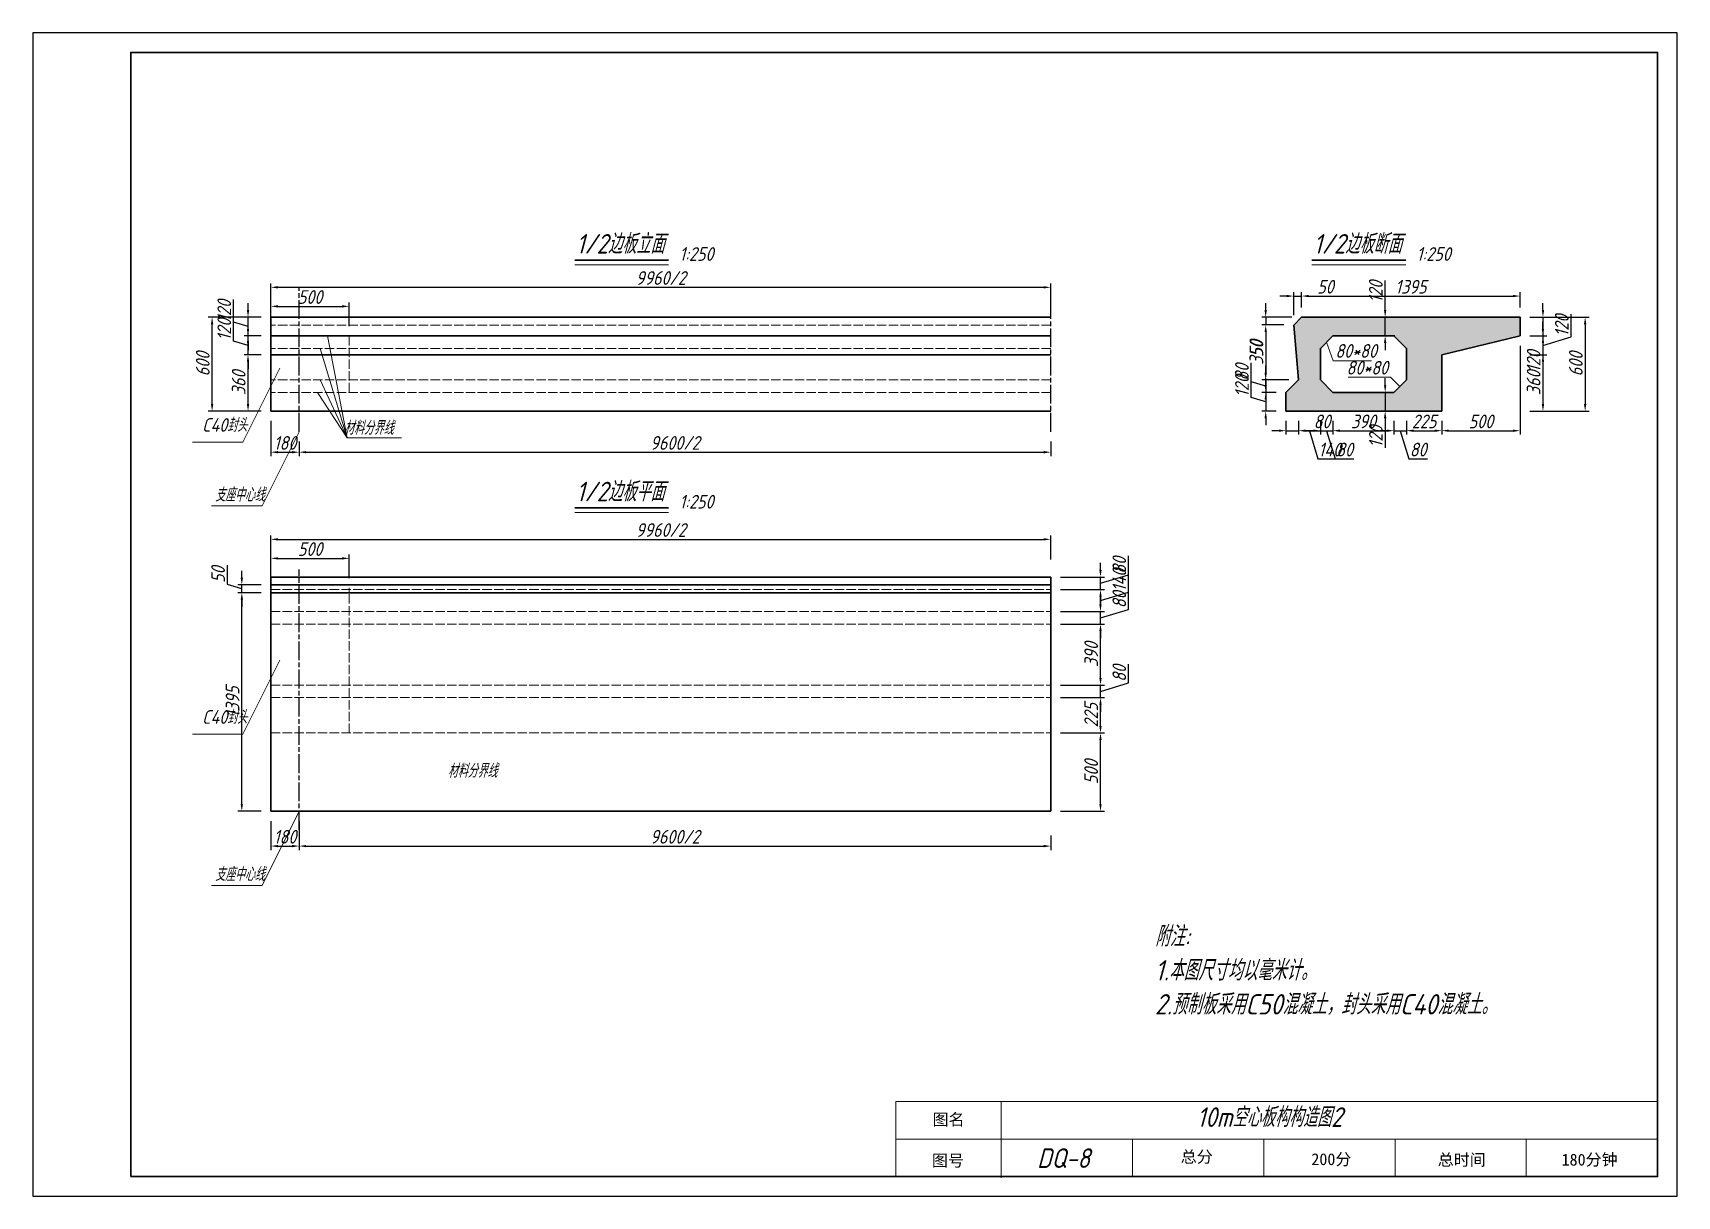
# Model space of a CAD drawing. Header units: millimetres. Extents: x -31 to 389, y -17 to 280.
import ezdxf

# ---------------------------------------------------------------- set-up
doc = ezdxf.new("R2010")
doc.units = ezdxf.units.MM
doc.header["$LTSCALE"] = 0.2
doc.linetypes.add('ACAD_ISO02W100', pattern=[15, 12, -3])
doc.linetypes.add('ACAD_ISO08W100', pattern=[36, 24, -3, 6, -3])
for name, color, linetype in [('中心线', 1, 'ACAD_ISO08W100'), ('图框', 7, 'Continuous'), ('填充层', 7, 'Continuous'), ('尺寸标注', 6, 'Continuous'), ('文本', 7, 'Continuous')]:
    doc.layers.add(name, color=color, linetype=linetype)
for name, color, linetype, lineweight in [('中粗虚线', 4, 'ACAD_ISO02W100', 15), ('粗实线', 7, 'Continuous', 30), ('细实线', 7, 'Continuous', 9)]:
    doc.layers.add(name, color=color, linetype=linetype, lineweight=lineweight)
doc.styles.add('PDF Arial', font='simfang.ttf', dxfattribs={"width": 0.7})
doc.styles.add('国标字体', font='gbeitc.shx', dxfattribs={"bigfont": 'gbcbig.shx'})
doc.dimstyles.new('常用标注', dxfattribs={"dimtxt": 3.5, "dimasz": 1.8, "dimexe": 1, "dimexo": 2.5, "dimtad": 1, "dimdec": 0, "dimlfac": 25, "dimdsep": 46, "dimtxsty": '国标字体', "dimcen": 2.5, "dimclrd": 256, "dimclre": 256, "dimclrt": 256, "dimadec": 0, "dimazin": 0, "dimtfac": 1, "dimtdec": 0, "dimtmove": 0, "dimatfit": 3, "dimfxl": 1, "dimarcsym": 0})

msp = doc.modelspace()

# ---------------------------------------------------------------- texts
at = {"layer": '文本'}
for s, height, style, p in [('1/2边板立面', 5, '国标字体', (107.868, 223.865)), ('1/2边板断面', 5, '国标字体', (296.197, 223.865)), ('1:250', 3.5, '国标字体', (134.217, 222.016)), ('1:250', 3.5, '国标字体', (322.546, 222.016)), ('80*80', 3.5, '国标字体', (301.776, 197.267)), ('80*80', 3.5, '国标字体', (304.63, 192.977)), ('材料分界线', 3.5, '国标字体', (48.574, 177.619)), ('1/2边板平面', 5, '国标字体', (107.868, 160.616)), ('1:250', 3.5, '国标字体', (134.217, 158.767)), ('材料分界线', 3.5, '国标字体', (75.086, 90.065)), ('图名', 3, 'PDF Arial', (198.886, 1.278)), ('10m空心板构构造图2', 5, '国标字体', (266.42, 0.891)), ('图号', 3, 'PDF Arial', (198.741, -9.196)), ('DQ-8', 5, '国标字体', (225.592, -9.579)), (' 总分', 3, 'PDF Arial', (260.251, -8.225)), (' 200分', 3, 'PDF Arial', (293.634, -8.858)), ('总时间', 3, 'PDF Arial', (327.941, -9.007)), ('180分钟', 3, 'PDF Arial', (359.59, -8.972))]:
    msp.add_text(s, height=height, dxfattribs=dict(at, style=style)).set_placement(p)
at = {"layer": '文本', "insert": (255.704, 52.163), "char_height": 5, "attachment_point": 1, "style": '国标字体'}
msp.add_mtext_dynamic_manual_height_columns('{\\H1.04167x;附注:\\P1.本图尺寸均以毫米计。\\P2.预制板采用C50混凝土，封头采用C40混凝土。}', width=101.69834, gutter_width=25, heights=[0], dxfattribs=at)
at = {"layer": '细实线', "style": '国标字体'}
for s, p in [('C40封头', (12.305, 178.366)), ('支座中心线', (15.64, 160.552)), ('C40封头', (12.305, 103.804)), ('支座中心线', (15.64, 63.667))]:
    msp.add_text(s, height=3.5, dxfattribs=at).set_placement(p)

# ---------------------------------------------------------------- blocks, each defined once
blk = doc.blocks.new('*D5')
at = {"layer": 'Defpoints', "color": 0, "transparency": 16777216}
for p in [(29.89, 183.64), (37.09, 178.37), (37.09, 173.16)]:
    blk.add_point(p, dxfattribs=at)
at = {"layer": '尺寸标注', "lineweight": -2, "transparency": 16777216}
for p, q in [((29.89, 181.14), (29.89, 172.16)), ((31.69, 173.16), (35.29, 173.16)), ((37.09, 175.87), (37.09, 172.16))]:
    blk.add_line(p, q, dxfattribs=at)
at = {"layer": '尺寸标注', "transparency": 16777216}
for points in [[(31.69, 173.46), (31.69, 172.86), (29.89, 173.16)], [(35.29, 173.46), (35.29, 172.86), (37.09, 173.16)]]:
    blk.add_solid(points, dxfattribs=at)
at = {"layer": '尺寸标注', "transparency": 16777216, "insert": (33.49, 175.53), "char_height": 3.5, "attachment_point": 5, "style": '国标字体'}
blk.add_mtext('180', dxfattribs=at)
blk = doc.blocks.new('*D6')
at = {"layer": 'Defpoints', "color": 0, "transparency": 16777216}
for p in [(37.09, 178.37), (229.09, 178.37), (229.09, 173.16)]:
    blk.add_point(p, dxfattribs=at)
at = {"layer": '尺寸标注', "lineweight": -2, "transparency": 16777216}
for p, q in [((37.09, 175.87), (37.09, 172.16)), ((38.89, 173.16), (227.29, 173.16)), ((229.09, 175.87), (229.09, 172.16))]:
    blk.add_line(p, q, dxfattribs=at)
at = {"layer": '尺寸标注', "transparency": 16777216}
for points in [[(38.89, 173.46), (38.89, 172.86), (37.09, 173.16)], [(227.29, 173.46), (227.29, 172.86), (229.09, 173.16)]]:
    blk.add_solid(points, dxfattribs=at)
at = {"layer": '尺寸标注', "transparency": 16777216, "insert": (133.09, 175.53), "char_height": 3.5, "attachment_point": 5, "style": '国标字体'}
blk.add_mtext('9600/2', dxfattribs=at)
blk = doc.blocks.new('*D7')
at = {"layer": 'Defpoints', "color": 0, "transparency": 16777216}
for p in [(49.89, 210.4), (29.89, 202.84), (49.89, 202.84)]:
    blk.add_point(p, dxfattribs=at)
at = {"layer": '尺寸标注', "lineweight": -2, "transparency": 16777216}
for p, q in [((29.89, 205.34), (29.89, 211.4)), ((31.69, 210.4), (48.09, 210.4)), ((49.89, 205.34), (49.89, 211.4))]:
    blk.add_line(p, q, dxfattribs=at)
at = {"layer": '尺寸标注', "transparency": 16777216}
for points in [[(31.69, 210.7), (31.69, 210.1), (29.89, 210.4)], [(48.09, 210.7), (48.09, 210.1), (49.89, 210.4)]]:
    blk.add_solid(points, dxfattribs=at)
at = {"layer": '尺寸标注', "transparency": 16777216, "insert": (39.89, 212.78), "char_height": 3.5, "attachment_point": 5, "style": '国标字体'}
blk.add_mtext('500', dxfattribs=at)
blk = doc.blocks.new('*D8')
at = {"layer": 'Defpoints', "color": 0, "transparency": 16777216}
for p in [(229.09, 215.26), (29.89, 207.64), (229.09, 207.64)]:
    blk.add_point(p, dxfattribs=at)
at = {"layer": '尺寸标注', "lineweight": -2, "transparency": 16777216}
for p, q in [((29.89, 210.14), (29.89, 216.26)), ((31.69, 215.26), (227.29, 215.26)), ((229.09, 210.14), (229.09, 216.26))]:
    blk.add_line(p, q, dxfattribs=at)
at = {"layer": '尺寸标注', "transparency": 16777216}
for points in [[(31.69, 215.56), (31.69, 214.96), (29.89, 215.26)], [(227.29, 215.56), (227.29, 214.96), (229.09, 215.26)]]:
    blk.add_solid(points, dxfattribs=at)
at = {"layer": '尺寸标注', "transparency": 16777216, "insert": (129.49, 217.64), "char_height": 3.5, "attachment_point": 5, "style": '国标字体'}
blk.add_mtext('9960/2', dxfattribs=at)
blk = doc.blocks.new('*D9')
at = {"layer": 'Defpoints', "color": 0, "transparency": 16777216}
for p in [(24.04, 198.04), (29.89, 198.04), (29.89, 183.64)]:
    blk.add_point(p, dxfattribs=at)
at = {"layer": '尺寸标注', "lineweight": -2, "transparency": 16777216}
for p, q in [((27.39, 198.04), (23.04, 198.04)), ((24.04, 185.44), (24.04, 196.24)), ((27.39, 183.64), (23.04, 183.64))]:
    blk.add_line(p, q, dxfattribs=at)
at = {"layer": '尺寸标注', "transparency": 16777216}
for points in [[(23.74, 196.24), (24.34, 196.24), (24.04, 198.04)], [(23.74, 185.44), (24.34, 185.44), (24.04, 183.64)]]:
    blk.add_solid(points, dxfattribs=at)
at = {"layer": '尺寸标注', "transparency": 16777216, "insert": (21.66, 190.84), "char_height": 3.5, "attachment_point": 5, "rotation": 90, "style": '国标字体'}
blk.add_mtext('360', dxfattribs=at)
blk = doc.blocks.new('*D10')
at = {"layer": 'Defpoints', "color": 0, "transparency": 16777216}
for p in [(24.04, 202.84), (29.89, 202.84), (29.89, 198.04)]:
    blk.add_point(p, dxfattribs=at)
at = {"layer": '尺寸标注', "lineweight": -2, "transparency": 16777216}
for p, q in [((20.35, 201.54), (20.35, 207.32)), ((24.04, 204.64), (24.04, 206.44)), ((27.39, 202.84), (23.04, 202.84)), ((24.04, 198.04), (24.04, 202.84)), ((24.04, 198.04), (24.04, 202.84)), ((24.04, 200.44), (20.35, 201.54)), ((27.39, 198.04), (23.04, 198.04)), ((24.04, 196.24), (24.04, 194.44))]:
    blk.add_line(p, q, dxfattribs=at)
at = {"layer": '尺寸标注', "transparency": 16777216}
for points in [[(23.74, 204.64), (24.34, 204.64), (24.04, 202.84)], [(23.74, 196.24), (24.34, 196.24), (24.04, 198.04)]]:
    blk.add_solid(points, dxfattribs=at)
at = {"layer": '尺寸标注', "transparency": 16777216, "insert": (17.98, 204.43), "char_height": 3.5, "attachment_point": 5, "rotation": 90, "style": '国标字体'}
blk.add_mtext('120', dxfattribs=at)
blk = doc.blocks.new('*D11')
at = {"layer": 'Defpoints', "color": 0, "transparency": 16777216}
for p in [(24.04, 207.64), (29.89, 207.64), (29.89, 202.84)]:
    blk.add_point(p, dxfattribs=at)
at = {"layer": '尺寸标注', "lineweight": -2, "transparency": 16777216}
for p, q in [((20.35, 206.34), (20.35, 212.12)), ((24.04, 209.44), (24.04, 211.24)), ((24.04, 205.24), (20.35, 206.34)), ((27.39, 207.64), (23.04, 207.64)), ((24.04, 202.84), (24.04, 207.64)), ((24.04, 202.84), (24.04, 207.64)), ((27.39, 202.84), (23.04, 202.84)), ((24.04, 201.04), (24.04, 199.24))]:
    blk.add_line(p, q, dxfattribs=at)
at = {"layer": '尺寸标注', "transparency": 16777216}
for points in [[(23.74, 209.44), (24.34, 209.44), (24.04, 207.64)], [(23.74, 201.04), (24.34, 201.04), (24.04, 202.84)]]:
    blk.add_solid(points, dxfattribs=at)
at = {"layer": '尺寸标注', "transparency": 16777216, "insert": (17.98, 209.23), "char_height": 3.5, "attachment_point": 5, "rotation": 90, "style": '国标字体'}
blk.add_mtext('120', dxfattribs=at)
blk = doc.blocks.new('*D12')
at = {"layer": 'Defpoints', "color": 0, "transparency": 16777216}
for p in [(14.87, 207.64), (29.89, 207.64), (29.89, 183.64)]:
    blk.add_point(p, dxfattribs=at)
at = {"layer": '尺寸标注', "lineweight": -2, "transparency": 16777216}
for p, q in [((27.39, 207.64), (13.87, 207.64)), ((14.87, 185.44), (14.87, 205.84)), ((27.39, 183.64), (13.87, 183.64))]:
    blk.add_line(p, q, dxfattribs=at)
at = {"layer": '尺寸标注', "transparency": 16777216}
for points in [[(14.57, 205.84), (15.17, 205.84), (14.87, 207.64)], [(14.57, 185.44), (15.17, 185.44), (14.87, 183.64)]]:
    blk.add_solid(points, dxfattribs=at)
at = {"layer": '尺寸标注', "transparency": 16777216, "insert": (12.49, 195.64), "char_height": 3.5, "attachment_point": 5, "rotation": 90, "style": '国标字体'}
blk.add_mtext('600', dxfattribs=at)
blk = doc.blocks.new('*D13')
at = {"layer": 'Defpoints', "color": 0, "transparency": 16777216}
for p in [(289.17, 183.64), (292.37, 183.64), (292.37, 178.65)]:
    blk.add_point(p, dxfattribs=at)
at = {"layer": '尺寸标注', "lineweight": -2, "transparency": 16777216}
for p, q in [((289.17, 181.14), (289.17, 177.65)), ((292.37, 181.14), (292.37, 177.65)), ((287.37, 178.65), (285.57, 178.65)), ((289.17, 178.65), (292.37, 178.65)), ((294.17, 178.65), (300.79, 178.65))]:
    blk.add_line(p, q, dxfattribs=at)
at = {"layer": '尺寸标注', "transparency": 16777216}
for points in [[(287.37, 178.95), (287.37, 178.35), (289.17, 178.65)], [(294.17, 178.95), (294.17, 178.35), (292.37, 178.65)]]:
    blk.add_solid(points, dxfattribs=at)
at = {"layer": '尺寸标注', "transparency": 16777216, "insert": (298.38, 181.02), "char_height": 3.5, "attachment_point": 5, "style": '国标字体'}
blk.add_mtext('80', dxfattribs=at)
blk = doc.blocks.new('*D14')
at = {"layer": 'Defpoints', "color": 0, "transparency": 16777216}
for p in [(292.37, 183.64), (297.97, 183.64), (297.97, 178.65)]:
    blk.add_point(p, dxfattribs=at)
at = {"layer": '尺寸标注', "lineweight": -2, "transparency": 16777216}
for p, q in [((292.37, 181.14), (292.37, 177.65)), ((297.97, 181.14), (297.97, 177.65)), ((294.17, 178.65), (296.17, 178.65)), ((295.17, 178.65), (297.33, 171.46)), ((297.33, 171.46), (303.39, 171.46))]:
    blk.add_line(p, q, dxfattribs=at)
at = {"layer": '尺寸标注', "transparency": 16777216}
for points in [[(294.17, 178.95), (294.17, 178.35), (292.37, 178.65)], [(296.17, 178.95), (296.17, 178.35), (297.97, 178.65)]]:
    blk.add_solid(points, dxfattribs=at)
at = {"layer": '尺寸标注', "transparency": 16777216, "insert": (300.36, 173.83), "char_height": 3.5, "attachment_point": 5, "style": '国标字体'}
blk.add_mtext('140', dxfattribs=at)
blk = doc.blocks.new('*D15')
at = {"layer": 'Defpoints', "color": 0, "transparency": 16777216}
for p in [(297.97, 183.64), (301.17, 183.64), (301.17, 178.65)]:
    blk.add_point(p, dxfattribs=at)
at = {"layer": '尺寸标注', "lineweight": -2, "transparency": 16777216}
for p, q in [((297.97, 181.14), (297.97, 177.65)), ((301.17, 181.14), (301.17, 177.65)), ((296.17, 178.65), (294.37, 178.65)), ((297.97, 178.65), (301.17, 178.65)), ((297.97, 178.65), (301.17, 178.65)), ((299.57, 178.65), (301.73, 171.46)), ((302.97, 178.65), (304.77, 178.65)), ((301.73, 171.46), (306.55, 171.46))]:
    blk.add_line(p, q, dxfattribs=at)
at = {"layer": '尺寸标注', "transparency": 16777216}
for points in [[(296.17, 178.95), (296.17, 178.35), (297.97, 178.65)], [(302.97, 178.95), (302.97, 178.35), (301.17, 178.65)]]:
    blk.add_solid(points, dxfattribs=at)
at = {"layer": '尺寸标注', "transparency": 16777216, "insert": (304.14, 173.83), "char_height": 3.5, "attachment_point": 5, "style": '国标字体'}
blk.add_mtext('80', dxfattribs=at)
blk = doc.blocks.new('*D16')
at = {"layer": 'Defpoints', "color": 0, "transparency": 16777216}
for p in [(301.17, 183.64), (316.77, 183.64), (316.77, 178.65)]:
    blk.add_point(p, dxfattribs=at)
at = {"layer": '尺寸标注', "lineweight": -2, "transparency": 16777216}
for p, q in [((301.17, 181.14), (301.17, 177.65)), ((316.77, 181.14), (316.77, 177.65)), ((302.97, 178.65), (314.97, 178.65))]:
    blk.add_line(p, q, dxfattribs=at)
at = {"layer": '尺寸标注', "transparency": 16777216}
for points in [[(302.97, 178.95), (302.97, 178.35), (301.17, 178.65)], [(314.97, 178.95), (314.97, 178.35), (316.77, 178.65)]]:
    blk.add_solid(points, dxfattribs=at)
at = {"layer": '尺寸标注', "transparency": 16777216, "insert": (308.97, 181.02), "char_height": 3.5, "attachment_point": 5, "style": '国标字体'}
blk.add_mtext('390', dxfattribs=at)
blk = doc.blocks.new('*D17')
at = {"layer": 'Defpoints', "color": 0, "transparency": 16777216}
for p in [(316.77, 183.64), (319.97, 183.64), (319.97, 178.65)]:
    blk.add_point(p, dxfattribs=at)
at = {"layer": '尺寸标注', "lineweight": -2, "transparency": 16777216}
for p, q in [((316.77, 181.14), (316.77, 177.65)), ((319.97, 181.14), (319.97, 177.65)), ((314.97, 178.65), (313.17, 178.65)), ((316.77, 178.65), (319.97, 178.65)), ((316.77, 178.65), (319.97, 178.65)), ((318.37, 178.65), (320.53, 171.46)), ((321.77, 178.65), (323.57, 178.65)), ((320.53, 171.46), (325.35, 171.46))]:
    blk.add_line(p, q, dxfattribs=at)
at = {"layer": '尺寸标注', "transparency": 16777216}
for points in [[(314.97, 178.95), (314.97, 178.35), (316.77, 178.65)], [(321.77, 178.95), (321.77, 178.35), (319.97, 178.65)]]:
    blk.add_solid(points, dxfattribs=at)
at = {"layer": '尺寸标注', "transparency": 16777216, "insert": (322.94, 173.83), "char_height": 3.5, "attachment_point": 5, "style": '国标字体'}
blk.add_mtext('80', dxfattribs=at)
blk = doc.blocks.new('*D18')
at = {"layer": 'Defpoints', "color": 0, "transparency": 16777216}
for p in [(319.97, 183.64), (328.97, 183.64), (328.97, 178.65)]:
    blk.add_point(p, dxfattribs=at)
at = {"layer": '尺寸标注', "lineweight": -2, "transparency": 16777216}
for p, q in [((319.97, 181.14), (319.97, 177.65)), ((328.97, 181.14), (328.97, 177.65)), ((321.77, 178.65), (327.17, 178.65))]:
    blk.add_line(p, q, dxfattribs=at)
at = {"layer": '尺寸标注', "transparency": 16777216}
for points in [[(321.77, 178.95), (321.77, 178.35), (319.97, 178.65)], [(327.17, 178.95), (327.17, 178.35), (328.97, 178.65)]]:
    blk.add_solid(points, dxfattribs=at)
at = {"layer": '尺寸标注', "transparency": 16777216, "insert": (324.47, 181.02), "char_height": 3.5, "attachment_point": 5, "style": '国标字体'}
blk.add_mtext('225', dxfattribs=at)
blk = doc.blocks.new('*D19')
at = {"layer": 'Defpoints', "color": 0, "transparency": 16777216}
for p in [(348.97, 202.84), (328.97, 183.64), (348.97, 178.65)]:
    blk.add_point(p, dxfattribs=at)
at = {"layer": '尺寸标注', "lineweight": -2, "transparency": 16777216}
for p, q in [((348.97, 200.34), (348.97, 177.65)), ((328.97, 181.14), (328.97, 177.65)), ((330.77, 178.65), (347.17, 178.65))]:
    blk.add_line(p, q, dxfattribs=at)
at = {"layer": '尺寸标注', "transparency": 16777216}
for points in [[(330.77, 178.95), (330.77, 178.35), (328.97, 178.65)], [(347.17, 178.95), (347.17, 178.35), (348.97, 178.65)]]:
    blk.add_solid(points, dxfattribs=at)
at = {"layer": '尺寸标注', "transparency": 16777216, "insert": (338.97, 181.02), "char_height": 3.5, "attachment_point": 5, "style": '国标字体'}
blk.add_mtext('500', dxfattribs=at)
blk = doc.blocks.new('*D20')
at = {"layer": 'Defpoints', "color": 0, "transparency": 16777216}
for p in [(348.97, 207.64), (348.97, 202.84), (354.82, 202.84)]:
    blk.add_point(p, dxfattribs=at)
at = {"layer": '尺寸标注', "lineweight": -2, "transparency": 16777216}
for p, q in [((354.82, 209.44), (354.82, 211.24)), ((351.47, 207.64), (355.82, 207.64)), ((354.82, 207.64), (354.82, 202.84)), ((351.47, 202.84), (355.82, 202.84)), ((354.82, 201.04), (354.82, 193.47))]:
    blk.add_line(p, q, dxfattribs=at)
at = {"layer": '尺寸标注', "transparency": 16777216}
for points in [[(354.52, 209.44), (355.12, 209.44), (354.82, 207.64)], [(354.52, 201.04), (355.12, 201.04), (354.82, 202.84)]]:
    blk.add_solid(points, dxfattribs=at)
at = {"layer": '尺寸标注', "transparency": 16777216, "insert": (352.44, 196.35), "char_height": 3.5, "attachment_point": 5, "rotation": 90, "style": '国标字体'}
blk.add_mtext('120', dxfattribs=at)
blk = doc.blocks.new('*D21')
at = {"layer": 'Defpoints', "color": 0, "transparency": 16777216}
for p in [(348.97, 202.84), (348.97, 198.04), (354.82, 198.04)]:
    blk.add_point(p, dxfattribs=at)
at = {"layer": '尺寸标注', "lineweight": -2, "transparency": 16777216}
for p, q in [((354.82, 204.64), (354.82, 206.44)), ((362, 202.59), (362, 208.37)), ((351.47, 202.84), (355.82, 202.84)), ((354.82, 202.84), (354.82, 198.04)), ((354.82, 202.84), (354.82, 198.04)), ((354.82, 200.44), (362, 202.59)), ((351.47, 198.04), (355.82, 198.04)), ((354.82, 196.24), (354.82, 194.44))]:
    blk.add_line(p, q, dxfattribs=at)
at = {"layer": '尺寸标注', "transparency": 16777216}
for points in [[(354.52, 204.64), (355.12, 204.64), (354.82, 202.84)], [(354.52, 196.24), (355.12, 196.24), (354.82, 198.04)]]:
    blk.add_solid(points, dxfattribs=at)
at = {"layer": '尺寸标注', "transparency": 16777216, "insert": (359.63, 205.48), "char_height": 3.5, "attachment_point": 5, "rotation": 90, "style": '国标字体'}
blk.add_mtext('120', dxfattribs=at)
blk = doc.blocks.new('*D22')
at = {"layer": 'Defpoints', "color": 0, "transparency": 16777216}
for p in [(348.97, 198.04), (348.97, 183.64), (354.82, 183.64)]:
    blk.add_point(p, dxfattribs=at)
at = {"layer": '尺寸标注', "lineweight": -2, "transparency": 16777216}
for p, q in [((351.47, 198.04), (355.82, 198.04)), ((354.82, 196.24), (354.82, 185.44)), ((351.47, 183.64), (355.82, 183.64))]:
    blk.add_line(p, q, dxfattribs=at)
at = {"layer": '尺寸标注', "transparency": 16777216}
for points in [[(354.52, 196.24), (355.12, 196.24), (354.82, 198.04)], [(354.52, 185.44), (355.12, 185.44), (354.82, 183.64)]]:
    blk.add_solid(points, dxfattribs=at)
at = {"layer": '尺寸标注', "transparency": 16777216, "insert": (352.44, 190.84), "char_height": 3.5, "attachment_point": 5, "rotation": 90, "style": '国标字体'}
blk.add_mtext('360', dxfattribs=at)
blk = doc.blocks.new('*D23')
at = {"layer": 'Defpoints', "color": 0, "transparency": 16777216}
for p in [(348.97, 207.64), (348.97, 183.64), (365.59, 183.64)]:
    blk.add_point(p, dxfattribs=at)
at = {"layer": '尺寸标注', "lineweight": -2, "transparency": 16777216}
for p, q in [((351.47, 207.64), (366.59, 207.64)), ((365.59, 205.84), (365.59, 185.44)), ((351.47, 183.64), (366.59, 183.64))]:
    blk.add_line(p, q, dxfattribs=at)
at = {"layer": '尺寸标注', "transparency": 16777216}
for points in [[(365.29, 205.84), (365.89, 205.84), (365.59, 207.64)], [(365.29, 185.44), (365.89, 185.44), (365.59, 183.64)]]:
    blk.add_solid(points, dxfattribs=at)
at = {"layer": '尺寸标注', "transparency": 16777216, "insert": (363.22, 195.64), "char_height": 3.5, "attachment_point": 5, "rotation": 90, "style": '国标字体'}
blk.add_mtext('600', dxfattribs=at)
blk = doc.blocks.new('*D24')
at = {"layer": 'Defpoints', "color": 0, "transparency": 16777216}
for p in [(293.17, 213.03), (293.17, 207.64), (291.17, 205.64)]:
    blk.add_point(p, dxfattribs=at)
at = {"layer": '尺寸标注', "lineweight": -2, "transparency": 16777216}
for p, q in [((289.37, 213.03), (287.57, 213.03)), ((291.17, 208.14), (291.17, 214.03)), ((291.17, 213.03), (293.17, 213.03)), ((293.17, 210.14), (293.17, 214.03)), ((294.97, 213.03), (301.74, 213.03))]:
    blk.add_line(p, q, dxfattribs=at)
at = {"layer": '尺寸标注', "transparency": 16777216}
for points in [[(289.37, 213.33), (289.37, 212.73), (291.17, 213.03)], [(294.97, 213.33), (294.97, 212.73), (293.17, 213.03)]]:
    blk.add_solid(points, dxfattribs=at)
at = {"layer": '尺寸标注', "transparency": 16777216, "insert": (299.25, 215.4), "char_height": 3.5, "attachment_point": 5, "style": '国标字体'}
blk.add_mtext('50', dxfattribs=at)
blk = doc.blocks.new('*D25')
at = {"layer": 'Defpoints', "color": 0, "transparency": 16777216}
for p in [(348.97, 213.03), (293.17, 207.64), (348.97, 207.64)]:
    blk.add_point(p, dxfattribs=at)
at = {"layer": '尺寸标注', "lineweight": -2, "transparency": 16777216}
for p, q in [((293.17, 210.14), (293.17, 214.03)), ((294.97, 213.03), (347.17, 213.03)), ((348.97, 210.14), (348.97, 214.03))]:
    blk.add_line(p, q, dxfattribs=at)
at = {"layer": '尺寸标注', "transparency": 16777216}
for points in [[(294.97, 213.33), (294.97, 212.73), (293.17, 213.03)], [(347.17, 213.33), (347.17, 212.73), (348.97, 213.03)]]:
    blk.add_solid(points, dxfattribs=at)
at = {"layer": '尺寸标注', "transparency": 16777216, "insert": (321.07, 215.4), "char_height": 3.5, "attachment_point": 5, "style": '国标字体'}
blk.add_mtext('1395', dxfattribs=at)
blk = doc.blocks.new('*D26')
at = {"layer": 'Defpoints', "color": 0, "transparency": 16777216}
for p in [(293.17, 207.64), (284, 205.64), (291.17, 205.64)]:
    blk.add_point(p, dxfattribs=at)
at = {"layer": '尺寸标注', "lineweight": -2, "transparency": 16777216}
for p, q in [((284, 209.44), (284, 211.24)), ((290.67, 207.64), (283, 207.64)), ((284, 207.64), (284, 205.64)), ((288.67, 205.64), (283, 205.64)), ((284, 203.84), (284, 197.07))]:
    blk.add_line(p, q, dxfattribs=at)
at = {"layer": '尺寸标注', "transparency": 16777216}
for points in [[(283.7, 209.44), (284.3, 209.44), (284, 207.64)], [(283.7, 203.84), (284.3, 203.84), (284, 205.64)]]:
    blk.add_solid(points, dxfattribs=at)
at = {"layer": '尺寸标注', "transparency": 16777216, "insert": (281.62, 199.55), "char_height": 3.5, "attachment_point": 5, "rotation": 90, "style": '国标字体'}
blk.add_mtext('50', dxfattribs=at)
blk = doc.blocks.new('*D27')
at = {"layer": 'Defpoints', "color": 0, "transparency": 16777216}
for p in [(291.17, 205.64), (284, 191.64), (292.37, 191.64)]:
    blk.add_point(p, dxfattribs=at)
at = {"layer": '尺寸标注', "lineweight": -2, "transparency": 16777216}
for p, q in [((288.67, 205.64), (283, 205.64)), ((284, 203.84), (284, 193.44)), ((289.87, 191.64), (283, 191.64))]:
    blk.add_line(p, q, dxfattribs=at)
at = {"layer": '尺寸标注', "transparency": 16777216}
for points in [[(283.7, 203.84), (284.3, 203.84), (284, 205.64)], [(283.7, 193.44), (284.3, 193.44), (284, 191.64)]]:
    blk.add_solid(points, dxfattribs=at)
at = {"layer": '尺寸标注', "transparency": 16777216, "insert": (281.62, 198.64), "char_height": 3.5, "attachment_point": 5, "rotation": 90, "style": '国标字体'}
blk.add_mtext('350', dxfattribs=at)
blk = doc.blocks.new('*D28')
at = {"layer": 'Defpoints', "color": 0, "transparency": 16777216}
for p in [(292.37, 191.64), (284, 188.44), (289.17, 188.44)]:
    blk.add_point(p, dxfattribs=at)
at = {"layer": '尺寸标注', "lineweight": -2, "transparency": 16777216}
for p, q in [((280.31, 191.14), (280.31, 195.97)), ((284, 193.44), (284, 195.24)), ((284, 190.04), (280.31, 191.14)), ((289.87, 191.64), (283, 191.64)), ((284, 191.64), (284, 188.44)), ((284, 191.64), (284, 188.44)), ((286.67, 188.44), (283, 188.44)), ((284, 186.64), (284, 184.84))]:
    blk.add_line(p, q, dxfattribs=at)
at = {"layer": '尺寸标注', "transparency": 16777216}
for points in [[(283.7, 193.44), (284.3, 193.44), (284, 191.64)], [(283.7, 186.64), (284.3, 186.64), (284, 188.44)]]:
    blk.add_solid(points, dxfattribs=at)
at = {"layer": '尺寸标注', "transparency": 16777216, "insert": (277.93, 193.56), "char_height": 3.5, "attachment_point": 5, "rotation": 90, "style": '国标字体'}
blk.add_mtext('80', dxfattribs=at)
blk = doc.blocks.new('*D29')
at = {"layer": 'Defpoints', "color": 0, "transparency": 16777216}
for p in [(289.17, 188.44), (284, 183.64), (289.17, 183.64)]:
    blk.add_point(p, dxfattribs=at)
at = {"layer": '尺寸标注', "lineweight": -2, "transparency": 16777216}
for p, q in [((280.31, 187.14), (280.31, 192.92)), ((284, 190.24), (284, 192.04)), ((284, 186.04), (280.31, 187.14)), ((286.67, 188.44), (283, 188.44)), ((284, 188.44), (284, 183.64)), ((284, 188.44), (284, 183.64)), ((286.67, 183.64), (283, 183.64)), ((284, 181.84), (284, 180.04))]:
    blk.add_line(p, q, dxfattribs=at)
at = {"layer": '尺寸标注', "transparency": 16777216}
for points in [[(283.7, 190.24), (284.3, 190.24), (284, 188.44)], [(283.7, 181.84), (284.3, 181.84), (284, 183.64)]]:
    blk.add_solid(points, dxfattribs=at)
at = {"layer": '尺寸标注', "transparency": 16777216, "insert": (277.93, 190.03), "char_height": 3.5, "attachment_point": 5, "rotation": 90, "style": '国标字体'}
blk.add_mtext('120', dxfattribs=at)
blk = doc.blocks.new('*D30')
at = {"layer": 'Defpoints', "color": 0, "transparency": 16777216}
for p in [(308.97, 188.44), (308.97, 183.64), (314.51, 183.64)]:
    blk.add_point(p, dxfattribs=at)
at = {"layer": '尺寸标注', "lineweight": -2, "transparency": 16777216}
for p, q in [((314.51, 190.24), (314.51, 192.04)), ((311.47, 188.44), (315.51, 188.44)), ((314.51, 188.44), (314.51, 183.64)), ((311.47, 183.64), (315.51, 183.64)), ((314.51, 181.84), (314.51, 174.27))]:
    blk.add_line(p, q, dxfattribs=at)
at = {"layer": '尺寸标注', "transparency": 16777216}
for points in [[(314.21, 190.24), (314.81, 190.24), (314.51, 188.44)], [(314.21, 181.84), (314.81, 181.84), (314.51, 183.64)]]:
    blk.add_solid(points, dxfattribs=at)
at = {"layer": '尺寸标注', "transparency": 16777216, "insert": (312.13, 177.15), "char_height": 3.5, "attachment_point": 5, "rotation": 90, "style": '国标字体'}
blk.add_mtext('120', dxfattribs=at)
blk = doc.blocks.new('*D31')
at = {"layer": 'Defpoints', "color": 0, "transparency": 16777216}
for p in [(314.51, 207.64), (314.51, 207.64), (314.51, 202.84)]:
    blk.add_point(p, dxfattribs=at)
at = {"layer": '尺寸标注', "lineweight": -2, "transparency": 16777216}
for p, q in [((314.51, 209.44), (314.51, 217.01)), ((314.51, 202.84), (314.51, 207.64)), ((317.01, 207.64), (315.51, 207.64)), ((317.01, 202.84), (315.51, 202.84)), ((314.51, 201.04), (314.51, 199.24))]:
    blk.add_line(p, q, dxfattribs=at)
at = {"layer": '尺寸标注', "transparency": 16777216}
for points in [[(314.21, 209.44), (314.81, 209.44), (314.51, 207.64)], [(314.21, 201.04), (314.81, 201.04), (314.51, 202.84)]]:
    blk.add_solid(points, dxfattribs=at)
at = {"layer": '尺寸标注', "transparency": 16777216, "insert": (312.13, 214.12), "char_height": 3.5, "attachment_point": 5, "rotation": 90, "style": '国标字体'}
blk.add_mtext('120', dxfattribs=at)
blk = doc.blocks.new('*D32')
at = {"layer": 'Defpoints', "color": 0, "transparency": 16777216}
for p in [(22.46, 137.29), (29.89, 137.29), (29.89, 81.49)]:
    blk.add_point(p, dxfattribs=at)
at = {"layer": '尺寸标注', "lineweight": -2, "transparency": 16777216}
for p, q in [((27.39, 137.29), (21.46, 137.29)), ((22.46, 83.29), (22.46, 135.49)), ((27.39, 81.49), (21.46, 81.49))]:
    blk.add_line(p, q, dxfattribs=at)
at = {"layer": '尺寸标注', "transparency": 16777216}
for points in [[(22.16, 135.49), (22.76, 135.49), (22.46, 137.29)], [(22.16, 83.29), (22.76, 83.29), (22.46, 81.49)]]:
    blk.add_solid(points, dxfattribs=at)
at = {"layer": '尺寸标注', "transparency": 16777216, "insert": (20.09, 109.39), "char_height": 3.5, "attachment_point": 5, "rotation": 90, "style": '国标字体'}
blk.add_mtext('1395', dxfattribs=at)
blk = doc.blocks.new('*D33')
at = {"layer": 'Defpoints', "color": 0, "transparency": 16777216}
for p in [(22.46, 139.29), (29.89, 139.29), (29.89, 137.29)]:
    blk.add_point(p, dxfattribs=at)
at = {"layer": '尺寸标注', "lineweight": -2, "transparency": 16777216}
for p, q in [((18.78, 139.39), (18.78, 144.36)), ((22.46, 141.09), (22.46, 142.89)), ((22.46, 138.29), (18.78, 139.39)), ((27.39, 139.29), (21.46, 139.29)), ((22.46, 137.29), (22.46, 139.29)), ((22.46, 137.29), (22.46, 139.29)), ((27.39, 137.29), (21.46, 137.29)), ((22.46, 135.49), (22.46, 133.69))]:
    blk.add_line(p, q, dxfattribs=at)
at = {"layer": '尺寸标注', "transparency": 16777216}
for points in [[(22.16, 141.09), (22.76, 141.09), (22.46, 139.29)], [(22.16, 135.49), (22.76, 135.49), (22.46, 137.29)]]:
    blk.add_solid(points, dxfattribs=at)
at = {"layer": '尺寸标注', "transparency": 16777216, "insert": (16.4, 141.88), "char_height": 3.5, "attachment_point": 5, "rotation": 90, "style": '国标字体'}
blk.add_mtext('50', dxfattribs=at)
blk = doc.blocks.new('*D34')
at = {"layer": 'Defpoints', "color": 0, "transparency": 16777216}
for p in [(229.09, 101.49), (241.8, 101.49), (229.09, 81.49)]:
    blk.add_point(p, dxfattribs=at)
at = {"layer": '尺寸标注', "lineweight": -2, "transparency": 16777216}
for p, q in [((231.59, 101.49), (242.8, 101.49)), ((241.8, 83.29), (241.8, 99.69)), ((231.59, 81.49), (242.8, 81.49))]:
    blk.add_line(p, q, dxfattribs=at)
at = {"layer": '尺寸标注', "transparency": 16777216}
for points in [[(241.5, 99.69), (242.1, 99.69), (241.8, 101.49)], [(241.5, 83.29), (242.1, 83.29), (241.8, 81.49)]]:
    blk.add_solid(points, dxfattribs=at)
at = {"layer": '尺寸标注', "transparency": 16777216, "insert": (239.42, 91.49), "char_height": 3.5, "attachment_point": 5, "rotation": 90, "style": '国标字体'}
blk.add_mtext('500', dxfattribs=at)
blk = doc.blocks.new('*D35')
at = {"layer": 'Defpoints', "color": 0, "transparency": 16777216}
for p in [(229.09, 110.49), (241.8, 110.49), (229.09, 101.49)]:
    blk.add_point(p, dxfattribs=at)
at = {"layer": '尺寸标注', "lineweight": -2, "transparency": 16777216}
for p, q in [((231.59, 110.49), (242.8, 110.49)), ((241.8, 103.29), (241.8, 108.69)), ((231.59, 101.49), (242.8, 101.49))]:
    blk.add_line(p, q, dxfattribs=at)
at = {"layer": '尺寸标注', "transparency": 16777216}
for points in [[(241.5, 108.69), (242.1, 108.69), (241.8, 110.49)], [(241.5, 103.29), (242.1, 103.29), (241.8, 101.49)]]:
    blk.add_solid(points, dxfattribs=at)
at = {"layer": '尺寸标注', "transparency": 16777216, "insert": (239.42, 105.99), "char_height": 3.5, "attachment_point": 5, "rotation": 90, "style": '国标字体'}
blk.add_mtext('225', dxfattribs=at)
blk = doc.blocks.new('*D36')
at = {"layer": 'Defpoints', "color": 0, "transparency": 16777216}
for p in [(229.09, 113.69), (241.8, 113.69), (229.09, 110.49)]:
    blk.add_point(p, dxfattribs=at)
at = {"layer": '尺寸标注', "lineweight": -2, "transparency": 16777216}
for p, q in [((248.99, 114.24), (248.99, 119.07)), ((231.59, 113.69), (242.8, 113.69)), ((241.8, 115.49), (241.8, 117.29)), ((241.8, 112.09), (248.99, 114.24)), ((241.8, 110.49), (241.8, 113.69)), ((241.8, 110.49), (241.8, 113.69)), ((231.59, 110.49), (242.8, 110.49)), ((241.8, 108.69), (241.8, 106.89))]:
    blk.add_line(p, q, dxfattribs=at)
at = {"layer": '尺寸标注', "transparency": 16777216}
for points in [[(241.5, 115.49), (242.1, 115.49), (241.8, 113.69)], [(241.5, 108.69), (242.1, 108.69), (241.8, 110.49)]]:
    blk.add_solid(points, dxfattribs=at)
at = {"layer": '尺寸标注', "transparency": 16777216, "insert": (246.61, 116.66), "char_height": 3.5, "attachment_point": 5, "rotation": 90, "style": '国标字体'}
blk.add_mtext('80', dxfattribs=at)
blk = doc.blocks.new('*D37')
at = {"layer": 'Defpoints', "color": 0, "transparency": 16777216}
for p in [(229.09, 129.29), (241.8, 129.29), (229.09, 113.69)]:
    blk.add_point(p, dxfattribs=at)
at = {"layer": '尺寸标注', "lineweight": -2, "transparency": 16777216}
for p, q in [((231.59, 129.29), (242.8, 129.29)), ((241.8, 115.49), (241.8, 127.49)), ((231.59, 113.69), (242.8, 113.69))]:
    blk.add_line(p, q, dxfattribs=at)
at = {"layer": '尺寸标注', "transparency": 16777216}
for points in [[(241.5, 127.49), (242.1, 127.49), (241.8, 129.29)], [(241.5, 115.49), (242.1, 115.49), (241.8, 113.69)]]:
    blk.add_solid(points, dxfattribs=at)
at = {"layer": '尺寸标注', "transparency": 16777216, "insert": (239.42, 121.49), "char_height": 3.5, "attachment_point": 5, "rotation": 90, "style": '国标字体'}
blk.add_mtext('390', dxfattribs=at)
blk = doc.blocks.new('*D38')
at = {"layer": 'Defpoints', "color": 0, "transparency": 16777216}
for p in [(229.09, 132.49), (241.8, 132.49), (229.09, 129.29)]:
    blk.add_point(p, dxfattribs=at)
at = {"layer": '尺寸标注', "lineweight": -2, "transparency": 16777216}
for p, q in [((241.8, 134.29), (241.8, 136.09)), ((248.99, 133.04), (248.99, 137.87)), ((231.59, 132.49), (242.8, 132.49)), ((241.8, 130.89), (248.99, 133.04)), ((241.8, 129.29), (241.8, 132.49)), ((241.8, 129.29), (241.8, 132.49)), ((231.59, 129.29), (242.8, 129.29)), ((241.8, 127.49), (241.8, 125.69))]:
    blk.add_line(p, q, dxfattribs=at)
at = {"layer": '尺寸标注', "transparency": 16777216}
for points in [[(241.5, 134.29), (242.1, 134.29), (241.8, 132.49)], [(241.5, 127.49), (242.1, 127.49), (241.8, 129.29)]]:
    blk.add_solid(points, dxfattribs=at)
at = {"layer": '尺寸标注', "transparency": 16777216, "insert": (246.61, 135.46), "char_height": 3.5, "attachment_point": 5, "rotation": 90, "style": '国标字体'}
blk.add_mtext('80', dxfattribs=at)
blk = doc.blocks.new('*D39')
at = {"layer": 'Defpoints', "color": 0, "transparency": 16777216}
for p in [(229.09, 138.09), (241.8, 138.09), (229.09, 132.49)]:
    blk.add_point(p, dxfattribs=at)
at = {"layer": '尺寸标注', "lineweight": -2, "transparency": 16777216}
for p, q in [((248.99, 137.44), (248.99, 143.51)), ((231.59, 138.09), (242.8, 138.09)), ((241.8, 135.29), (248.99, 137.44)), ((241.8, 134.29), (241.8, 136.29)), ((231.59, 132.49), (242.8, 132.49))]:
    blk.add_line(p, q, dxfattribs=at)
at = {"layer": '尺寸标注', "transparency": 16777216}
for points in [[(241.5, 136.29), (242.1, 136.29), (241.8, 138.09)], [(241.5, 134.29), (242.1, 134.29), (241.8, 132.49)]]:
    blk.add_solid(points, dxfattribs=at)
at = {"layer": '尺寸标注', "transparency": 16777216, "insert": (246.61, 140.48), "char_height": 3.5, "attachment_point": 5, "rotation": 90, "style": '国标字体'}
blk.add_mtext('140', dxfattribs=at)
blk = doc.blocks.new('*D40')
at = {"layer": 'Defpoints', "color": 0, "transparency": 16777216}
for p in [(229.09, 141.29), (241.8, 141.29), (229.09, 138.09)]:
    blk.add_point(p, dxfattribs=at)
at = {"layer": '尺寸标注', "lineweight": -2, "transparency": 16777216}
for p, q in [((241.8, 143.09), (241.8, 144.89)), ((248.99, 141.84), (248.99, 146.67)), ((231.59, 141.29), (242.8, 141.29)), ((241.8, 139.69), (248.99, 141.84)), ((241.8, 138.09), (241.8, 141.29)), ((241.8, 138.09), (241.8, 141.29)), ((231.59, 138.09), (242.8, 138.09)), ((241.8, 136.29), (241.8, 134.49))]:
    blk.add_line(p, q, dxfattribs=at)
at = {"layer": '尺寸标注', "transparency": 16777216}
for points in [[(241.5, 143.09), (242.1, 143.09), (241.8, 141.29)], [(241.5, 136.29), (242.1, 136.29), (241.8, 138.09)]]:
    blk.add_solid(points, dxfattribs=at)
at = {"layer": '尺寸标注', "transparency": 16777216, "insert": (246.61, 144.26), "char_height": 3.5, "attachment_point": 5, "rotation": 90, "style": '国标字体'}
blk.add_mtext('80', dxfattribs=at)
blk = doc.blocks.new('*D41')
at = {"layer": 'Defpoints', "color": 0, "transparency": 16777216}
for p in [(29.89, 81.49), (37.09, 81.49), (37.09, 72.59)]:
    blk.add_point(p, dxfattribs=at)
at = {"layer": '尺寸标注', "lineweight": -2, "transparency": 16777216}
for p, q in [((29.89, 78.99), (29.89, 71.59)), ((37.09, 78.99), (37.09, 71.59)), ((31.69, 72.59), (35.29, 72.59))]:
    blk.add_line(p, q, dxfattribs=at)
at = {"layer": '尺寸标注', "transparency": 16777216}
for points in [[(31.69, 72.89), (31.69, 72.29), (29.89, 72.59)], [(35.29, 72.89), (35.29, 72.29), (37.09, 72.59)]]:
    blk.add_solid(points, dxfattribs=at)
at = {"layer": '尺寸标注', "transparency": 16777216, "insert": (33.49, 74.97), "char_height": 3.5, "attachment_point": 5, "style": '国标字体'}
blk.add_mtext('180', dxfattribs=at)
blk = doc.blocks.new('*D42')
at = {"layer": 'Defpoints', "color": 0, "transparency": 16777216}
for p in [(37.09, 77.81), (229.09, 77.81), (229.09, 72.59)]:
    blk.add_point(p, dxfattribs=at)
at = {"layer": '尺寸标注', "lineweight": -2, "transparency": 16777216}
for p, q in [((37.09, 75.31), (37.09, 71.59)), ((38.89, 72.59), (227.29, 72.59)), ((229.09, 75.31), (229.09, 71.59))]:
    blk.add_line(p, q, dxfattribs=at)
at = {"layer": '尺寸标注', "transparency": 16777216}
for points in [[(38.89, 72.89), (38.89, 72.29), (37.09, 72.59)], [(227.29, 72.89), (227.29, 72.29), (229.09, 72.59)]]:
    blk.add_solid(points, dxfattribs=at)
at = {"layer": '尺寸标注', "transparency": 16777216, "insert": (133.09, 74.97), "char_height": 3.5, "attachment_point": 5, "style": '国标字体'}
blk.add_mtext('9600/2', dxfattribs=at)
blk = doc.blocks.new('*D43')
at = {"layer": 'Defpoints', "color": 0, "transparency": 16777216}
for p in [(49.89, 146.05), (29.89, 138.49), (49.89, 138.49)]:
    blk.add_point(p, dxfattribs=at)
at = {"layer": '尺寸标注', "lineweight": -2, "transparency": 16777216}
for p, q in [((29.89, 140.99), (29.89, 147.05)), ((49.89, 140.99), (49.89, 147.05)), ((31.69, 146.05), (48.09, 146.05))]:
    blk.add_line(p, q, dxfattribs=at)
at = {"layer": '尺寸标注', "transparency": 16777216}
for points in [[(31.69, 146.35), (31.69, 145.75), (29.89, 146.05)], [(48.09, 146.35), (48.09, 145.75), (49.89, 146.05)]]:
    blk.add_solid(points, dxfattribs=at)
at = {"layer": '尺寸标注', "transparency": 16777216, "insert": (39.89, 148.43), "char_height": 3.5, "attachment_point": 5, "style": '国标字体'}
blk.add_mtext('500', dxfattribs=at)
blk = doc.blocks.new('*D44')
at = {"layer": 'Defpoints', "color": 0, "transparency": 16777216}
for p in [(229.09, 150.91), (29.89, 143.29), (229.09, 143.29)]:
    blk.add_point(p, dxfattribs=at)
at = {"layer": '尺寸标注', "lineweight": -2, "transparency": 16777216}
for p, q in [((29.89, 145.79), (29.89, 151.91)), ((229.09, 145.79), (229.09, 151.91)), ((31.69, 150.91), (227.29, 150.91))]:
    blk.add_line(p, q, dxfattribs=at)
at = {"layer": '尺寸标注', "transparency": 16777216}
for points in [[(31.69, 151.21), (31.69, 150.61), (29.89, 150.91)], [(227.29, 151.21), (227.29, 150.61), (229.09, 150.91)]]:
    blk.add_solid(points, dxfattribs=at)
at = {"layer": '尺寸标注', "transparency": 16777216, "insert": (129.49, 153.29), "char_height": 3.5, "attachment_point": 5, "style": '国标字体'}
blk.add_mtext('9960/2', dxfattribs=at)

# ---------------------------------------------------------------- dimensions: what is measured, and where the dimension line sits
at = {"layer": '尺寸标注'}
for base, p1, p2, picture, middle in [((229.092, 215.264), (29.892, 207.639), (229.092, 207.639), '*D8', (129.492, 217.639)), ((229.092, 150.914), (29.892, 143.289), (229.092, 143.289), '*D44', (129.492, 153.289))]:
    dim = msp.add_linear_dim(base=base, p1=p1, p2=p2, text='9960/2', dimstyle='常用标注', dxfattribs=at)
    dim.commit()
    dim.dimension.update_dxf_attribs({"geometry": picture, "text_midpoint": middle})
for base, p1, p2, picture, middle in [((49.892, 210.402), (29.892, 202.839), (49.892, 202.839), '*D7', (39.892, 212.777)), ((293.17, 213.028), (291.17, 205.639), (293.17, 207.639), '*D24', (299.254, 215.403)), ((37.092, 173.157), (29.892, 183.639), (37.092, 178.374), '*D5', (33.492, 175.532)), ((292.37, 178.647), (289.17, 183.639), (292.37, 183.639), '*D13', (298.381, 181.022)), ((49.892, 146.052), (29.892, 138.489), (49.892, 138.489), '*D43', (39.892, 148.427)), ((37.092, 72.593), (29.892, 81.489), (37.092, 81.489), '*D41', (33.492, 74.968))]:
    dim = msp.add_linear_dim(base=base, p1=p1, p2=p2, dimstyle='常用标注', dxfattribs=at)
    dim.commit()
    dim.dimension.update_dxf_attribs({"geometry": picture, "text_midpoint": middle})
for base, p1, p2, picture, middle in [((348.97, 213.028), (293.17, 207.639), (348.97, 207.639), '*D25', (321.07, 215.403)), ((348.97, 178.647), (328.97, 183.639), (348.97, 202.839), '*D19', (338.97, 181.022)), ((297.97, 178.647), (292.37, 183.639), (297.97, 183.639), '*D14', (297.951, 173.835)), ((301.17, 178.647), (297.97, 183.639), (301.17, 183.639), '*D15', (302.351, 173.835)), ((316.77, 178.647), (301.17, 183.639), (316.77, 183.639), '*D16', (308.97, 181.022)), ((319.97, 178.647), (316.77, 183.639), (319.97, 183.639), '*D17', (321.151, 173.835)), ((328.97, 178.647), (319.97, 183.639), (328.97, 183.639), '*D18', (324.47, 181.022))]:
    dim = msp.add_linear_dim(base=base, p1=p1, p2=p2, dimstyle='常用标注', override={"dimtmove": 1}, dxfattribs=at)
    dim.commit()
    dim.dimension.update_dxf_attribs({"geometry": picture, "text_midpoint": middle})
for base, p1, p2, picture, middle in [((314.508, 207.639), (314.508, 202.839), (314.508, 207.639), '*D31', (312.133, 214.124)), ((283.996, 205.639), (293.17, 207.639), (291.17, 205.639), '*D26', (281.621, 199.554)), ((354.815, 202.839), (348.97, 207.639), (348.97, 202.839), '*D20', (352.44, 196.353)), ((14.869, 207.639), (29.892, 183.639), (29.892, 207.639), '*D12', (12.494, 195.639)), ((365.593, 183.639), (348.97, 207.639), (348.97, 183.639), '*D23', (363.218, 195.639)), ((24.04, 198.039), (29.892, 183.639), (29.892, 198.039), '*D9', (21.665, 190.839)), ((314.508, 183.639), (308.97, 188.439), (308.97, 183.639), '*D30', (312.133, 177.153)), ((22.463, 137.289), (29.892, 81.489), (29.892, 137.289), '*D32', (20.088, 109.389)), ((241.799, 101.489), (229.092, 81.489), (229.092, 101.489), '*D34', (239.424, 91.489))]:
    dim = msp.add_linear_dim(base=base, p1=p1, p2=p2, angle=90, dimstyle='常用标注', dxfattribs=at)
    dim.commit()
    dim.dimension.update_dxf_attribs({"geometry": picture, "text_midpoint": middle})
for base, p1, p2, picture, middle in [((24.04, 207.639), (29.892, 202.839), (29.892, 207.639), '*D11', (17.977, 206.97)), ((24.04, 202.839), (29.892, 198.039), (29.892, 202.839), '*D10', (17.977, 202.17)), ((354.815, 198.039), (348.97, 202.839), (348.97, 198.039), '*D21', (359.628, 203.22)), ((283.996, 191.639), (291.17, 205.639), (292.37, 191.639), '*D27', (281.621, 198.639)), ((354.815, 183.639), (348.97, 198.039), (348.97, 183.639), '*D22', (352.44, 190.839)), ((283.996, 188.439), (292.37, 191.639), (289.17, 188.439), '*D28', (277.933, 191.77)), ((283.996, 183.639), (289.17, 188.439), (289.17, 183.639), '*D29', (277.933, 187.77)), ((22.463, 139.289), (29.892, 137.289), (29.892, 139.289), '*D33', (16.4, 140.02)), ((241.799, 141.289), (229.092, 138.089), (229.092, 141.289), '*D40', (246.612, 142.47)), ((241.799, 138.089), (229.092, 132.489), (229.092, 138.089), '*D39', (246.612, 138.07)), ((241.799, 132.489), (229.092, 129.289), (229.092, 132.489), '*D38', (246.612, 133.67)), ((241.799, 129.289), (229.092, 113.689), (229.092, 129.289), '*D37', (239.424, 121.489)), ((241.799, 113.689), (229.092, 110.489), (229.092, 113.689), '*D36', (246.612, 114.87)), ((241.799, 110.489), (229.092, 101.489), (229.092, 110.489), '*D35', (239.424, 105.989))]:
    dim = msp.add_linear_dim(base=base, p1=p1, p2=p2, angle=90, dimstyle='常用标注', override={"dimtmove": 1}, dxfattribs=at)
    dim.commit()
    dim.dimension.update_dxf_attribs({"geometry": picture, "text_midpoint": middle})
for base, p1, p2, picture, middle in [((229.092, 173.157), (37.092, 178.374), (229.092, 178.374), '*D6', (133.092, 175.532)), ((229.092, 72.593), (37.092, 77.809), (229.092, 77.809), '*D42', (133.092, 74.968))]:
    dim = msp.add_linear_dim(base=base, p1=p1, p2=p2, text='9600/2', dimstyle='常用标注', override={"dimtmove": 1}, dxfattribs=at)
    dim.commit()
    dim.dimension.update_dxf_attribs({"geometry": picture, "text_midpoint": middle})

# ---------------------------------------------------------------- hatches: boundary and pattern name
at = {"layer": '填充层'}
h = msp.add_hatch(dxfattribs=at)
h.set_pattern_fill('AR-CONC', color=256, scale=0.01)
h.paths.add_polyline_path([(348.97, 207.639), (293.17, 207.639), (291.17, 205.639), (292.37, 191.639), (289.17, 188.439), (289.17, 183.639), (328.97, 183.639), (328.97, 198.039), (348.97, 202.839)])
h.paths.add_polyline_path([(301.17, 202.839), (316.77, 202.839), (319.97, 199.639), (319.97, 191.639), (316.77, 188.439), (301.17, 188.439), (297.97, 191.639), (297.97, 199.639)], flags=16)

# ---------------------------------------------------------------- linework, layer by layer
at = {"layer": '中心线'}
for p, q in [((37.092, 178.374), (37.092, 215.264)), ((229.092, 178.374), (229.092, 215.264)), ((37.092, 76.836), (37.092, 143.184))]:
    msp.add_line(p, q, dxfattribs=at)
at = {"layer": '中粗虚线'}
for p, q in [((229.092, 205.639), (29.892, 205.639)), ((49.892, 188.439), (49.892, 202.839)), ((229.092, 199.639), (29.892, 199.639)), ((229.092, 191.639), (29.892, 191.639)), ((229.092, 188.439), (29.892, 188.439)), ((29.892, 138.089), (229.092, 138.089)), ((49.892, 101.489), (49.892, 138.489)), ((29.892, 132.489), (229.092, 132.489)), ((29.892, 129.289), (229.092, 129.289)), ((29.892, 113.689), (229.092, 113.689)), ((29.892, 110.489), (229.092, 110.489)), ((29.892, 101.489), (229.092, 101.489))]:
    msp.add_line(p, q, dxfattribs=at)
at = {"layer": '图框'}
msp.add_lwpolyline([(389.091, -16.779), (389.091, 280.221), (-30.909, 280.221), (-30.909, -16.779)], close=True, dxfattribs=at)
at = {"layer": '图框', "lineweight": 30}
msp.add_lwpolyline([(-5.909, -11.779), (384.091, -11.779), (384.091, 275.221), (-5.909, 275.221)], close=True, dxfattribs=at)
at = {"layer": '粗实线'}
for p, q in [((107.486, 222.187), (131.451, 222.187)), ((295.815, 222.187), (319.78, 222.187)), ((229.092, 207.639), (29.892, 207.639)), ((29.892, 207.639), (29.892, 183.639)), ((293.17, 207.639), (291.17, 205.639)), ((293.17, 207.639), (348.97, 207.639)), ((348.97, 207.639), (348.97, 202.839)), ((229.092, 202.839), (29.892, 202.839)), ((291.17, 205.639), (292.37, 191.639)), ((348.97, 202.839), (328.97, 198.039)), ((229.092, 198.039), (29.892, 198.039)), ((328.97, 198.039), (328.97, 183.639)), ((289.17, 188.439), (292.37, 191.639)), ((289.17, 183.639), (289.17, 188.439)), ((229.092, 183.639), (29.892, 183.639)), ((328.97, 183.639), (289.17, 183.639)), ((107.486, 158.938), (131.451, 158.938)), ((229.092, 141.289), (29.892, 141.289)), ((29.892, 141.289), (29.892, 81.489)), ((29.892, 139.289), (229.092, 139.289)), ((229.092, 81.489), (229.092, 141.289)), ((29.892, 137.289), (229.092, 137.289)), ((29.892, 81.489), (229.092, 81.489))]:
    msp.add_line(p, q, dxfattribs=at)
msp.add_lwpolyline([(301.17, 188.439), (316.77, 188.439), (319.97, 191.639), (319.97, 199.639), (316.77, 202.839), (301.17, 202.839), (297.97, 199.639), (297.97, 191.639)], close=True, dxfattribs=at)
at = {"layer": '细实线'}
for p, q in [((107.486, 221.033), (131.451, 221.033)), ((295.815, 221.033), (319.78, 221.033)), ((44.375, 202.839), (49.399, 176.833)), ((49.399, 176.833), (42.492, 199.613)), ((299.57, 201.239), (301.216, 196.459)), ((32.2, 194.631), (22.729, 175.697)), ((301.216, 196.459), (310.985, 196.459)), ((42.438, 191.63), (49.399, 176.833)), ((305.035, 192.311), (315.875, 192.311)), ((315.875, 192.311), (318.258, 189.928)), ((49.399, 176.833), (41.765, 188.439)), ((37.092, 178.374), (27.622, 159.441)), ((49.399, 176.833), (63.274, 176.833)), ((22.729, 175.697), (9.826, 175.697)), ((27.622, 159.441), (14.719, 159.441)), ((107.486, 157.785), (131.451, 157.785)), ((32.2, 120.069), (22.729, 101.136)), ((22.729, 101.136), (9.826, 101.136)), ((37.092, 81.489), (27.622, 62.555)), ((27.622, 62.555), (14.719, 62.555)), ((189.531, 7.398), (384.091, 7.398)), ((189.531, 7.398), (189.531, -11.779)), ((216.451, -12.117), (216.451, 7.398)), ((189.531, -2.211), (384.091, -2.211)), ((249.979, -11.779), (249.979, -2.211)), ((283.507, -11.779), (283.507, -2.211)), ((317.035, -11.779), (317.035, -2.211)), ((350.563, -11.779), (350.563, -2.211)), ((189.531, -11.779), (189.531, -11.779))]:
    msp.add_line(p, q, dxfattribs=at)
msp.add_lwpolyline([(189.531, -11.779), (384.091, -11.779), (384.091, 17.008)], dxfattribs=at)

msp.set_redraw_order([(e.dxf.handle, doc.entitydb.next_handle()) for e in msp.query("TEXT MTEXT ATTDEF DIMENSION ARC_DIMENSION")])  # texts and dimensions are drawn at this point

doc.saveas('drawing.dxf')
